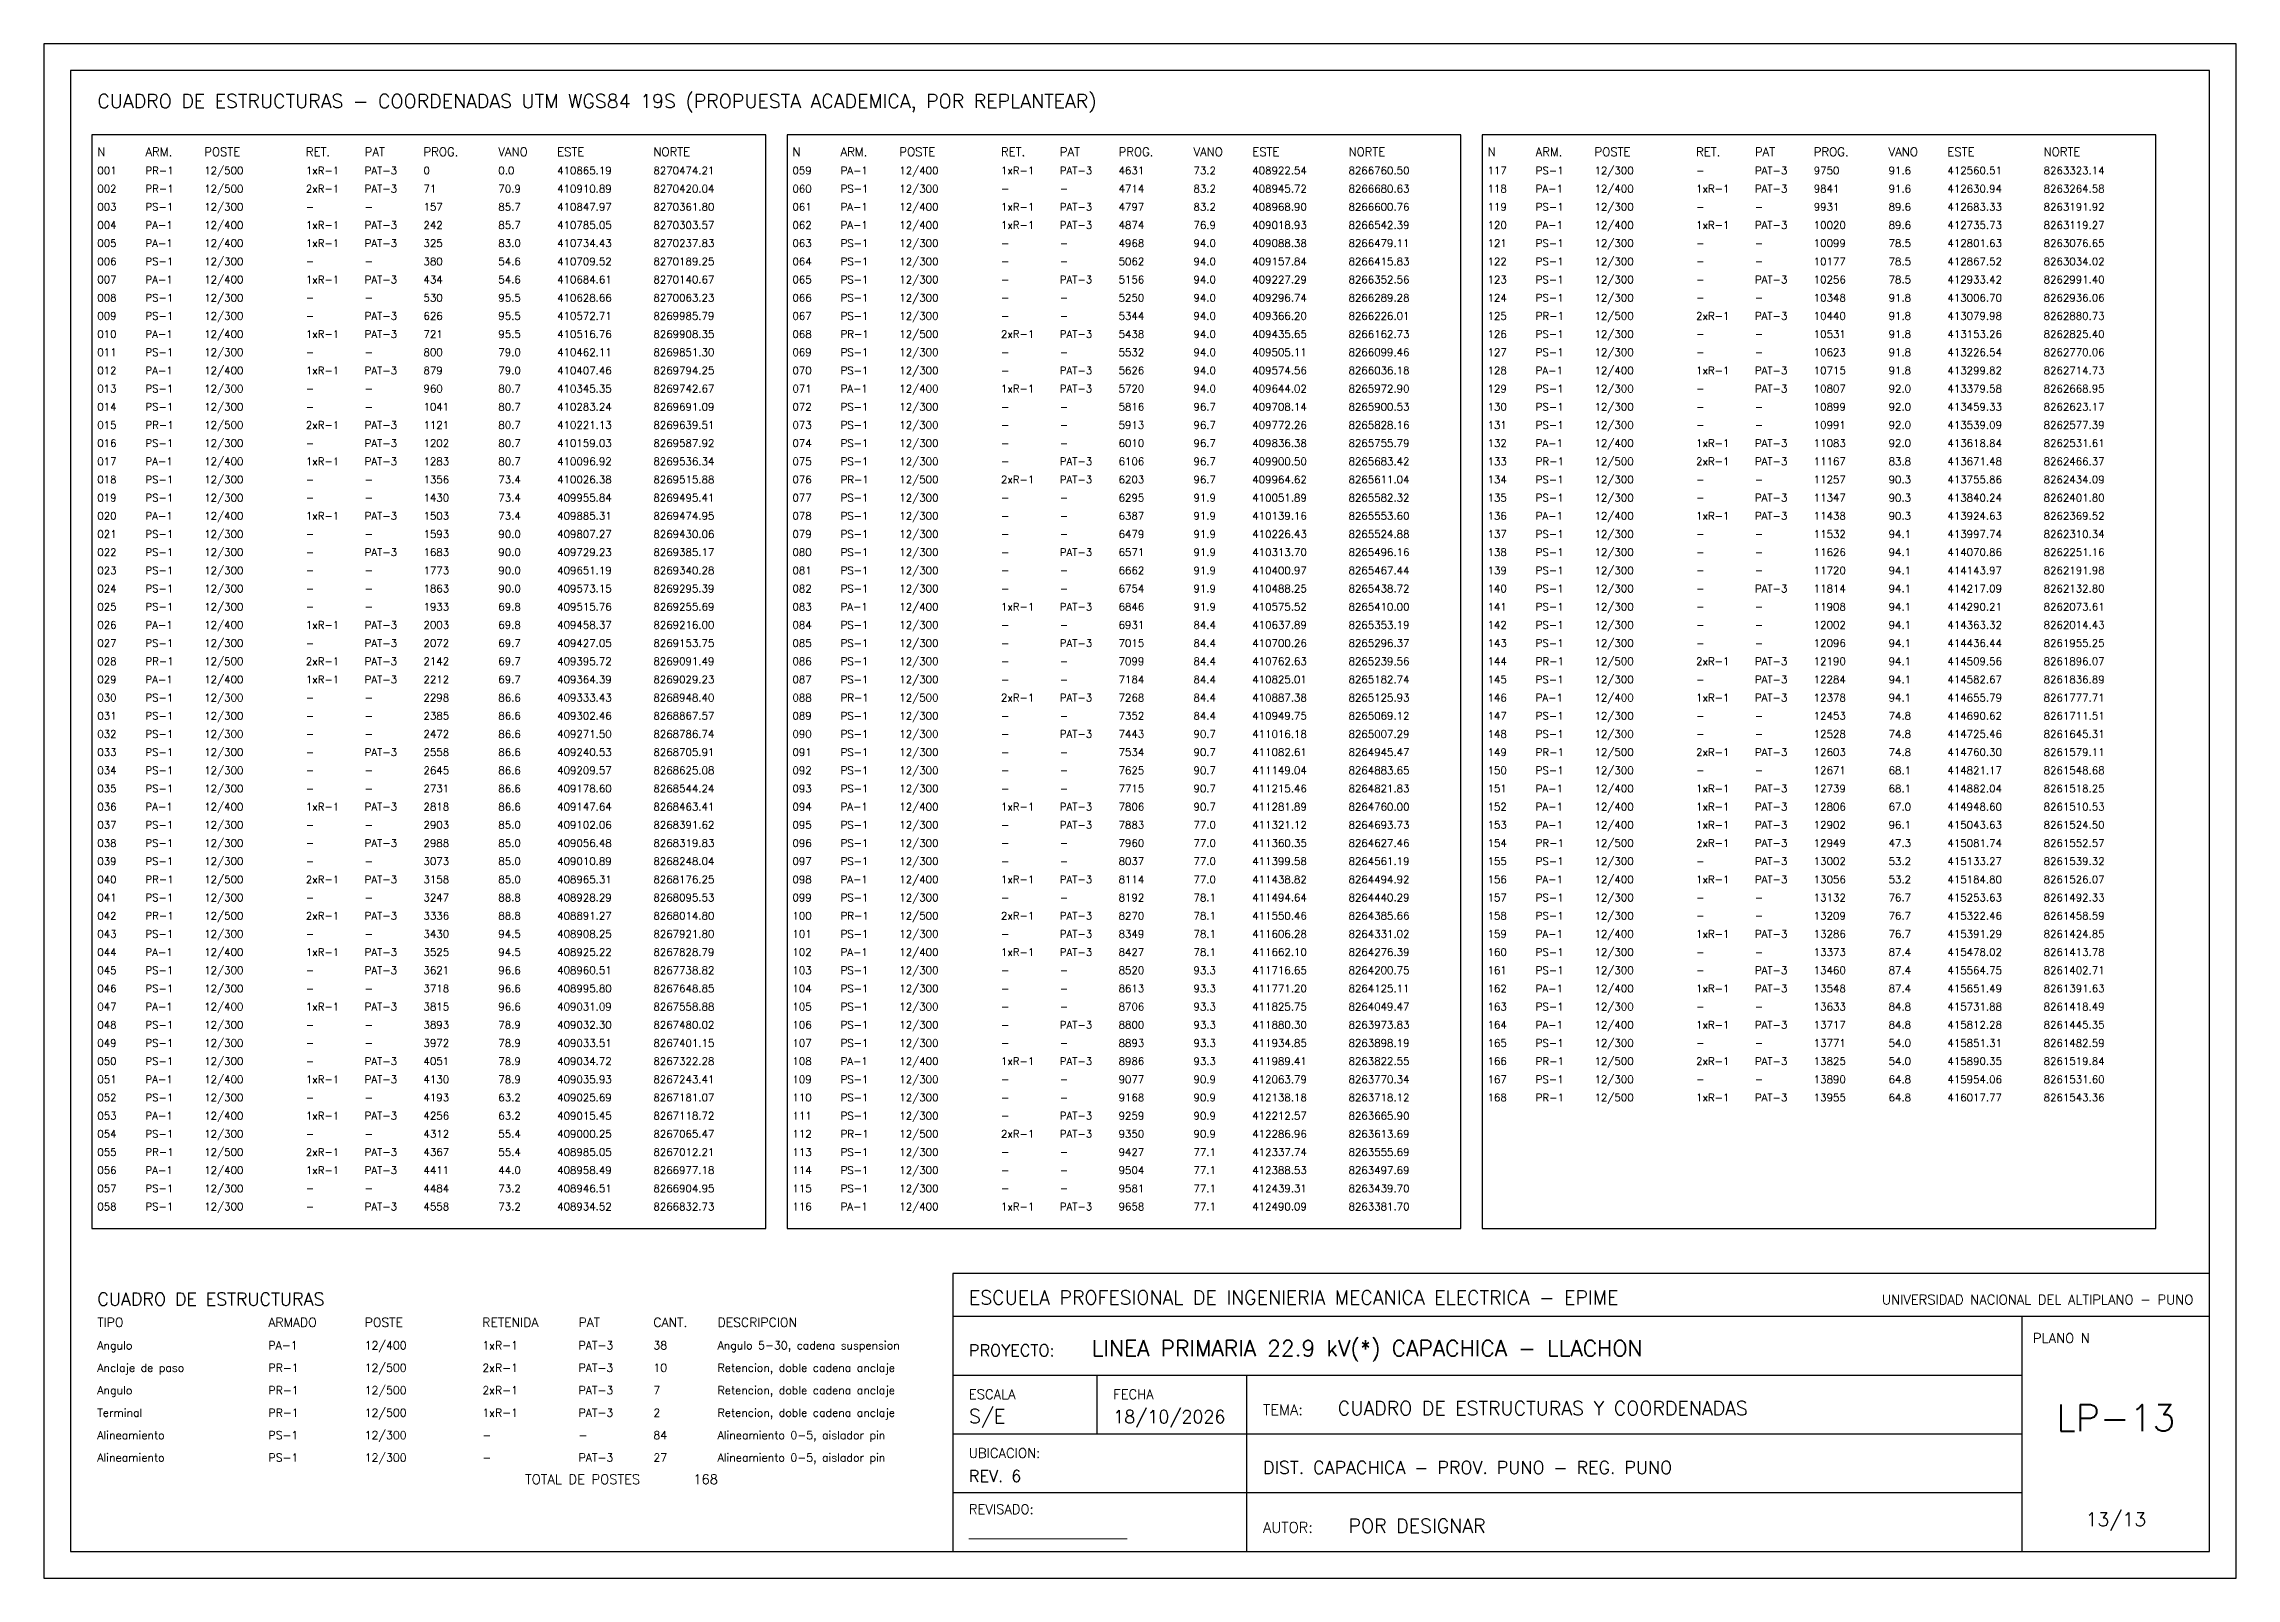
# Paper-space layout 'LP-13' of a CAD drawing. Header units: metres, sheet in millimetres. Extents: x 5 to 415, y 5 to 292.
import ezdxf
from ezdxf.enums import TextEntityAlignment as Align

# ---------------------------------------------------------------- set-up
doc = ezdxf.new("R2010")
doc.units = ezdxf.units.M
for name, color, linetype in [('MARCO', 7, 'CONTINUOUS'), ('ROTULO', 7, 'CONTINUOUS'), ('RP_LEYENDA', 7, 'CONTINUOUS')]:
    doc.layers.add(name, color=color, linetype=linetype)
doc.styles.add('ROMANS', font='romans.shx')

psp = doc.layouts.new('LP-13')

# ---------------------------------------------------------------- texts
at = {"layer": 'ROTULO', "style": 'ROMANS'}
for s, height, p in [('CUADRO DE ESTRUCTURAS - COORDENADAS UTM WGS84 19S (PROPUESTA ACADEMICA, POR REPLANTEAR)', 2.6, (15, 280)), ('ESCUELA PROFESIONAL DE INGENIERIA MECANICA ELECTRICA - EPIME', 2.6, (178, 56.2)), ('LINEA PRIMARIA 22.9 kV(*) CAPACHICA - LLACHON', 3, (201, 46.5)), ('PLANO N', 1.8, (377, 49)), ('PROYECTO:', 2.2, (178, 46.5)), ('ESCALA', 1.8, (178, 38.5)), ('S/E', 2.6, (178, 34)), ('FECHA', 1.8, (205, 38.5)), ('TEMA:', 2, (233, 35.5)), ('CUADRO DE ESTRUCTURAS Y COORDENADAS', 2.6, (247, 35.5)), ('18/10/2026', 2.4, (205, 34)), ('UBICACION:', 1.8, (178, 27.5)), ('REV. 6', 2.2, (178, 23)), ('DIST. CAPACHICA - PROV. PUNO - REG. PUNO', 2.4, (233, 24.5)), ('REVISADO:', 1.8, (178, 17)), ('________________________', 1.8, (178, 12.5)), ('AUTOR:', 2, (233, 13.5)), ('POR DESIGNAR', 2.6, (249, 13.5))]:
    psp.add_text(s, height=height, dxfattribs=at).set_placement(p)
psp.add_text('UNIVERSIDAD NACIONAL DEL ALTIPLANO - PUNO', height=1.8, dxfattribs=at).set_placement((407, 56.2), align=Align.RIGHT)
for s, height, p in [('LP-13', 5, (392.5, 35)), ('13/13', 2.6, (392.5, 16))]:
    psp.add_text(s, height=height, dxfattribs=at).set_placement(p, align=Align.MIDDLE_CENTER)
at = {"layer": 'RP_LEYENDA', "style": 'ROMANS'}
for s, height, p in [('N', 1.6, (15, 271)), ('ARM.', 1.6, (24, 271)), ('POSTE', 1.6, (35, 271)), ('RET.', 1.6, (54, 271)), ('PAT', 1.6, (65, 271)), ('PROG.', 1.6, (76, 271)), ('VANO', 1.6, (90, 271)), ('ESTE', 1.6, (101, 271)), ('NORTE', 1.6, (119, 271)), ('N', 1.6, (145, 271)), ('ARM.', 1.6, (154, 271)), ('POSTE', 1.6, (165, 271)), ('RET.', 1.6, (184, 271)), ('PAT', 1.6, (195, 271)), ('PROG.', 1.6, (206, 271)), ('VANO', 1.6, (220, 271)), ('ESTE', 1.6, (231, 271)), ('NORTE', 1.6, (249, 271)), ('N', 1.6, (275, 271)), ('ARM.', 1.6, (284, 271)), ('POSTE', 1.6, (295, 271)), ('RET.', 1.6, (314, 271)), ('PAT', 1.6, (325, 271)), ('PROG.', 1.6, (336, 271)), ('VANO', 1.6, (350, 271)), ('ESTE', 1.6, (361, 271)), ('NORTE', 1.6, (379, 271)), ('001', 1.4, (15, 267.6)), ('PR-1', 1.4, (24, 267.6)), ('12/500', 1.4, (35, 267.6)), ('1xR-1', 1.4, (54, 267.6)), ('PAT-3', 1.4, (65, 267.6)), ('0', 1.4, (76, 267.6)), ('0.0', 1.4, (90, 267.6)), ('410865.19', 1.4, (101, 267.6)), ('8270474.21', 1.4, (119, 267.6)), ('059', 1.4, (145, 267.6)), ('PA-1', 1.4, (154, 267.6)), ('12/400', 1.4, (165, 267.6)), ('1xR-1', 1.4, (184, 267.6)), ('PAT-3', 1.4, (195, 267.6)), ('4631', 1.4, (206, 267.6)), ('73.2', 1.4, (220, 267.6)), ('408922.54', 1.4, (231, 267.6)), ('8266760.50', 1.4, (249, 267.6)), ('117', 1.4, (275, 267.6)), ('PS-1', 1.4, (284, 267.6)), ('12/300', 1.4, (295, 267.6)), ('-', 1.4, (314, 267.6)), ('PAT-3', 1.4, (325, 267.6)), ('9750', 1.4, (336, 267.6)), ('91.6', 1.4, (350, 267.6)), ('412560.51', 1.4, (361, 267.6)), ('8263323.14', 1.4, (379, 267.6)), ('002', 1.4, (15, 264.2)), ('PR-1', 1.4, (24, 264.2)), ('12/500', 1.4, (35, 264.2)), ('12/300', 1.4, (35, 260.8)), ('2xR-1', 1.4, (54, 264.2)), ('PAT-3', 1.4, (65, 264.2)), ('71', 1.4, (76, 264.2)), ('70.9', 1.4, (90, 264.2)), ('410910.89', 1.4, (101, 264.2)), ('8270420.04', 1.4, (119, 264.2)), ('060', 1.4, (145, 264.2)), ('PS-1', 1.4, (154, 264.2)), ('12/300', 1.4, (165, 264.2)), ('12/400', 1.4, (165, 260.8)), ('-', 1.4, (184, 264.2)), ('-', 1.4, (195, 264.2)), ('4714', 1.4, (206, 264.2)), ('83.2', 1.4, (220, 264.2)), ('408945.72', 1.4, (231, 264.2)), ('8266680.63', 1.4, (249, 264.2)), ('118', 1.4, (275, 264.2)), ('PA-1', 1.4, (284, 264.2)), ('12/400', 1.4, (295, 264.2)), ('12/300', 1.4, (295, 260.8)), ('1xR-1', 1.4, (314, 264.2)), ('PAT-3', 1.4, (325, 264.2)), ('9841', 1.4, (336, 264.2)), ('91.6', 1.4, (350, 264.2)), ('412630.94', 1.4, (361, 264.2)), ('8263264.58', 1.4, (379, 264.2)), ('003', 1.4, (15, 260.8)), ('004', 1.4, (15, 257.4)), ('PS-1', 1.4, (24, 260.8)), ('PA-1', 1.4, (24, 257.4)), ('12/400', 1.4, (35, 257.4)), ('-', 1.4, (54, 260.8)), ('1xR-1', 1.4, (54, 257.4)), ('-', 1.4, (65, 260.8)), ('PAT-3', 1.4, (65, 257.4)), ('242', 1.4, (76, 257.4)), ('157', 1.4, (76, 260.8)), ('85.7', 1.4, (90, 260.8)), ('85.7', 1.4, (90, 257.4)), ('410847.97', 1.4, (101, 260.8)), ('410785.05', 1.4, (101, 257.4)), ('8270361.80', 1.4, (119, 260.8)), ('8270303.57', 1.4, (119, 257.4)), ('061', 1.4, (145, 260.8)), ('062', 1.4, (145, 257.4)), ('PA-1', 1.4, (154, 260.8)), ('PA-1', 1.4, (154, 257.4)), ('12/400', 1.4, (165, 257.4)), ('1xR-1', 1.4, (184, 260.8)), ('1xR-1', 1.4, (184, 257.4)), ('PAT-3', 1.4, (195, 260.8)), ('PAT-3', 1.4, (195, 257.4)), ('4797', 1.4, (206, 260.8)), ('4874', 1.4, (206, 257.4)), ('83.2', 1.4, (220, 260.8)), ('76.9', 1.4, (220, 257.4)), ('408968.90', 1.4, (231, 260.8)), ('409018.93', 1.4, (231, 257.4)), ('8266600.76', 1.4, (249, 260.8)), ('8266542.39', 1.4, (249, 257.4)), ('119', 1.4, (275, 260.8)), ('120', 1.4, (275, 257.4)), ('PS-1', 1.4, (284, 260.8)), ('PA-1', 1.4, (284, 257.4)), ('12/400', 1.4, (295, 257.4)), ('-', 1.4, (314, 260.8)), ('1xR-1', 1.4, (314, 257.4)), ('-', 1.4, (325, 260.8)), ('PAT-3', 1.4, (325, 257.4)), ('9931', 1.4, (336, 260.8)), ('10020', 1.4, (336, 257.4)), ('89.6', 1.4, (350, 260.8)), ('89.6', 1.4, (350, 257.4)), ('412683.33', 1.4, (361, 260.8)), ('412735.73', 1.4, (361, 257.4)), ('8263191.92', 1.4, (379, 260.8)), ('8263119.27', 1.4, (379, 257.4)), ('005', 1.4, (15, 254)), ('PA-1', 1.4, (24, 254)), ('12/400', 1.4, (35, 254)), ('1xR-1', 1.4, (54, 254)), ('PAT-3', 1.4, (65, 254)), ('325', 1.4, (76, 254)), ('83.0', 1.4, (90, 254)), ('410734.43', 1.4, (101, 254)), ('8270237.83', 1.4, (119, 254)), ('063', 1.4, (145, 254)), ('PS-1', 1.4, (154, 254)), ('12/300', 1.4, (165, 254)), ('-', 1.4, (184, 254)), ('-', 1.4, (195, 254)), ('4968', 1.4, (206, 254)), ('94.0', 1.4, (220, 254)), ('409088.38', 1.4, (231, 254)), ('8266479.11', 1.4, (249, 254)), ('121', 1.4, (275, 254)), ('PS-1', 1.4, (284, 254)), ('12/300', 1.4, (295, 254)), ('-', 1.4, (314, 254)), ('-', 1.4, (325, 254)), ('10099', 1.4, (336, 254)), ('78.5', 1.4, (350, 254)), ('412801.63', 1.4, (361, 254)), ('8263076.65', 1.4, (379, 254)), ('006', 1.4, (15, 250.6)), ('PS-1', 1.4, (24, 250.6)), ('12/300', 1.4, (35, 250.6)), ('-', 1.4, (54, 250.6)), ('-', 1.4, (65, 250.6)), ('380', 1.4, (76, 250.6)), ('54.6', 1.4, (90, 250.6)), ('410709.52', 1.4, (101, 250.6)), ('8270189.25', 1.4, (119, 250.6)), ('064', 1.4, (145, 250.6)), ('PS-1', 1.4, (154, 250.6)), ('12/300', 1.4, (165, 250.6)), ('-', 1.4, (184, 250.6)), ('-', 1.4, (195, 250.6)), ('5062', 1.4, (206, 250.6)), ('94.0', 1.4, (220, 250.6)), ('409157.84', 1.4, (231, 250.6)), ('8266415.83', 1.4, (249, 250.6)), ('122', 1.4, (275, 250.6)), ('PS-1', 1.4, (284, 250.6)), ('12/300', 1.4, (295, 250.6)), ('-', 1.4, (314, 250.6)), ('-', 1.4, (325, 250.6)), ('10177', 1.4, (336, 250.6)), ('78.5', 1.4, (350, 250.6)), ('412867.52', 1.4, (361, 250.6)), ('8263034.02', 1.4, (379, 250.6)), ('007', 1.4, (15, 247.2)), ('PA-1', 1.4, (24, 247.2)), ('12/400', 1.4, (35, 247.2)), ('1xR-1', 1.4, (54, 247.2)), ('PAT-3', 1.4, (65, 247.2)), ('434', 1.4, (76, 247.2)), ('54.6', 1.4, (90, 247.2)), ('410684.61', 1.4, (101, 247.2)), ('8270140.67', 1.4, (119, 247.2)), ('065', 1.4, (145, 247.2)), ('PS-1', 1.4, (154, 247.2)), ('12/300', 1.4, (165, 247.2)), ('-', 1.4, (184, 247.2)), ('PAT-3', 1.4, (195, 247.2)), ('5156', 1.4, (206, 247.2)), ('94.0', 1.4, (220, 247.2)), ('409227.29', 1.4, (231, 247.2)), ('8266352.56', 1.4, (249, 247.2)), ('123', 1.4, (275, 247.2)), ('PS-1', 1.4, (284, 247.2)), ('12/300', 1.4, (295, 247.2)), ('-', 1.4, (314, 247.2)), ('PAT-3', 1.4, (325, 247.2)), ('10256', 1.4, (336, 247.2)), ('78.5', 1.4, (350, 247.2)), ('412933.42', 1.4, (361, 247.2)), ('8262991.40', 1.4, (379, 247.2)), ('008', 1.4, (15, 243.8)), ('PS-1', 1.4, (24, 243.8)), ('12/300', 1.4, (35, 243.8)), ('12/300', 1.4, (35, 240.4)), ('-', 1.4, (54, 243.8)), ('-', 1.4, (65, 243.8)), ('530', 1.4, (76, 243.8)), ('95.5', 1.4, (90, 243.8)), ('410628.66', 1.4, (101, 243.8)), ('8270063.23', 1.4, (119, 243.8)), ('066', 1.4, (145, 243.8)), ('PS-1', 1.4, (154, 243.8)), ('12/300', 1.4, (165, 243.8)), ('12/300', 1.4, (165, 240.4)), ('-', 1.4, (184, 243.8)), ('-', 1.4, (195, 243.8)), ('5250', 1.4, (206, 243.8)), ('94.0', 1.4, (220, 243.8)), ('409296.74', 1.4, (231, 243.8)), ('8266289.28', 1.4, (249, 243.8)), ('124', 1.4, (275, 243.8)), ('PS-1', 1.4, (284, 243.8)), ('12/300', 1.4, (295, 243.8)), ('12/500', 1.4, (295, 240.4)), ('-', 1.4, (314, 243.8)), ('-', 1.4, (325, 243.8)), ('10348', 1.4, (336, 243.8)), ('91.8', 1.4, (350, 243.8)), ('413006.70', 1.4, (361, 243.8)), ('8262936.06', 1.4, (379, 243.8)), ('009', 1.4, (15, 240.4)), ('010', 1.4, (15, 237)), ('PS-1', 1.4, (24, 240.4)), ('PA-1', 1.4, (24, 237)), ('12/400', 1.4, (35, 237)), ('-', 1.4, (54, 240.4)), ('1xR-1', 1.4, (54, 237)), ('PAT-3', 1.4, (65, 240.4)), ('PAT-3', 1.4, (65, 237)), ('721', 1.4, (76, 237)), ('626', 1.4, (76, 240.4)), ('95.5', 1.4, (90, 240.4)), ('95.5', 1.4, (90, 237)), ('410572.71', 1.4, (101, 240.4)), ('410516.76', 1.4, (101, 237)), ('8269985.79', 1.4, (119, 240.4)), ('8269908.35', 1.4, (119, 237)), ('067', 1.4, (145, 240.4)), ('068', 1.4, (145, 237)), ('PS-1', 1.4, (154, 240.4)), ('PR-1', 1.4, (154, 237)), ('12/500', 1.4, (165, 237)), ('2xR-1', 1.4, (184, 237)), ('-', 1.4, (184, 240.4)), ('-', 1.4, (195, 240.4)), ('PAT-3', 1.4, (195, 237)), ('5344', 1.4, (206, 240.4)), ('5438', 1.4, (206, 237)), ('94.0', 1.4, (220, 240.4)), ('94.0', 1.4, (220, 237)), ('409366.20', 1.4, (231, 240.4)), ('409435.65', 1.4, (231, 237)), ('8266226.01', 1.4, (249, 240.4)), ('8266162.73', 1.4, (249, 237)), ('125', 1.4, (275, 240.4)), ('126', 1.4, (275, 237)), ('PR-1', 1.4, (284, 240.4)), ('PS-1', 1.4, (284, 237)), ('12/300', 1.4, (295, 237)), ('2xR-1', 1.4, (314, 240.4)), ('PAT-3', 1.4, (325, 240.4)), ('10440', 1.4, (336, 240.4)), ('10531', 1.4, (336, 237)), ('91.8', 1.4, (350, 240.4)), ('91.8', 1.4, (350, 237)), ('413079.98', 1.4, (361, 240.4)), ('413153.26', 1.4, (361, 237)), ('8262880.73', 1.4, (379, 240.4)), ('8262825.40', 1.4, (379, 237)), ('011', 1.4, (15, 233.6)), ('PS-1', 1.4, (24, 233.6)), ('12/300', 1.4, (35, 233.6)), ('-', 1.4, (54, 233.6)), ('-', 1.4, (65, 233.6)), ('800', 1.4, (76, 233.6)), ('79.0', 1.4, (90, 233.6)), ('410462.11', 1.4, (101, 233.6)), ('8269851.30', 1.4, (119, 233.6)), ('069', 1.4, (145, 233.6)), ('PS-1', 1.4, (154, 233.6)), ('12/300', 1.4, (165, 233.6)), ('-', 1.4, (184, 233.6)), ('-', 1.4, (195, 233.6)), ('5532', 1.4, (206, 233.6)), ('94.0', 1.4, (220, 233.6)), ('409505.11', 1.4, (231, 233.6)), ('8266099.46', 1.4, (249, 233.6)), ('127', 1.4, (275, 233.6)), ('PS-1', 1.4, (284, 233.6)), ('12/300', 1.4, (295, 233.6)), ('-', 1.4, (314, 237)), ('-', 1.4, (314, 233.6)), ('-', 1.4, (325, 237)), ('-', 1.4, (325, 233.6)), ('10623', 1.4, (336, 233.6)), ('91.8', 1.4, (350, 233.6)), ('413226.54', 1.4, (361, 233.6)), ('8262770.06', 1.4, (379, 233.6)), ('012', 1.4, (15, 230.2)), ('PA-1', 1.4, (24, 230.2)), ('12/400', 1.4, (35, 230.2)), ('1xR-1', 1.4, (54, 230.2)), ('PAT-3', 1.4, (65, 230.2)), ('879', 1.4, (76, 230.2)), ('79.0', 1.4, (90, 230.2)), ('410407.46', 1.4, (101, 230.2)), ('8269794.25', 1.4, (119, 230.2)), ('070', 1.4, (145, 230.2)), ('PS-1', 1.4, (154, 230.2)), ('12/300', 1.4, (165, 230.2)), ('-', 1.4, (184, 230.2)), ('PAT-3', 1.4, (195, 230.2)), ('5626', 1.4, (206, 230.2)), ('94.0', 1.4, (220, 230.2)), ('409574.56', 1.4, (231, 230.2)), ('8266036.18', 1.4, (249, 230.2)), ('128', 1.4, (275, 230.2)), ('PA-1', 1.4, (284, 230.2)), ('12/400', 1.4, (295, 230.2)), ('1xR-1', 1.4, (314, 230.2)), ('PAT-3', 1.4, (325, 230.2)), ('10715', 1.4, (336, 230.2)), ('91.8', 1.4, (350, 230.2)), ('413299.82', 1.4, (361, 230.2)), ('8262714.73', 1.4, (379, 230.2)), ('013', 1.4, (15, 226.8)), ('PS-1', 1.4, (24, 226.8)), ('12/300', 1.4, (35, 226.8)), ('-', 1.4, (54, 226.8)), ('-', 1.4, (65, 226.8)), ('960', 1.4, (76, 226.8)), ('80.7', 1.4, (90, 226.8)), ('410345.35', 1.4, (101, 226.8)), ('8269742.67', 1.4, (119, 226.8)), ('071', 1.4, (145, 226.8)), ('PA-1', 1.4, (154, 226.8)), ('12/400', 1.4, (165, 226.8)), ('1xR-1', 1.4, (184, 226.8)), ('PAT-3', 1.4, (195, 226.8)), ('5720', 1.4, (206, 226.8)), ('94.0', 1.4, (220, 226.8)), ('409644.02', 1.4, (231, 226.8)), ('8265972.90', 1.4, (249, 226.8)), ('129', 1.4, (275, 226.8)), ('PS-1', 1.4, (284, 226.8)), ('12/300', 1.4, (295, 226.8)), ('-', 1.4, (314, 226.8)), ('PAT-3', 1.4, (325, 226.8)), ('10807', 1.4, (336, 226.8)), ('92.0', 1.4, (350, 226.8)), ('413379.58', 1.4, (361, 226.8)), ('8262668.95', 1.4, (379, 226.8)), ('014', 1.4, (15, 223.4)), ('015', 1.4, (15, 220)), ('PS-1', 1.4, (24, 223.4)), ('PR-1', 1.4, (24, 220)), ('12/300', 1.4, (35, 223.4)), ('12/500', 1.4, (35, 220)), ('2xR-1', 1.4, (54, 220)), ('-', 1.4, (54, 223.4)), ('-', 1.4, (65, 223.4)), ('PAT-3', 1.4, (65, 220)), ('1041', 1.4, (76, 223.4)), ('1121', 1.4, (76, 220)), ('80.7', 1.4, (90, 223.4)), ('80.7', 1.4, (90, 220)), ('410283.24', 1.4, (101, 223.4)), ('410221.13', 1.4, (101, 220)), ('8269691.09', 1.4, (119, 223.4)), ('8269639.51', 1.4, (119, 220)), ('072', 1.4, (145, 223.4)), ('073', 1.4, (145, 220)), ('PS-1', 1.4, (154, 223.4)), ('PS-1', 1.4, (154, 220)), ('12/300', 1.4, (165, 223.4)), ('12/300', 1.4, (165, 220)), ('-', 1.4, (184, 223.4)), ('-', 1.4, (195, 223.4)), ('5816', 1.4, (206, 223.4)), ('5913', 1.4, (206, 220)), ('96.7', 1.4, (220, 223.4)), ('96.7', 1.4, (220, 220)), ('409708.14', 1.4, (231, 223.4)), ('409772.26', 1.4, (231, 220)), ('8265900.53', 1.4, (249, 223.4)), ('8265828.16', 1.4, (249, 220)), ('130', 1.4, (275, 223.4)), ('131', 1.4, (275, 220)), ('PS-1', 1.4, (284, 223.4)), ('PS-1', 1.4, (284, 220)), ('12/300', 1.4, (295, 223.4)), ('12/300', 1.4, (295, 220)), ('-', 1.4, (314, 223.4)), ('-', 1.4, (325, 223.4)), ('10899', 1.4, (336, 223.4)), ('10991', 1.4, (336, 220)), ('92.0', 1.4, (350, 223.4)), ('92.0', 1.4, (350, 220)), ('413459.33', 1.4, (361, 223.4)), ('413539.09', 1.4, (361, 220)), ('8262623.17', 1.4, (379, 223.4)), ('8262577.39', 1.4, (379, 220)), ('016', 1.4, (15, 216.6)), ('PS-1', 1.4, (24, 216.6)), ('12/300', 1.4, (35, 216.6)), ('PAT-3', 1.4, (65, 216.6)), ('1202', 1.4, (76, 216.6)), ('80.7', 1.4, (90, 216.6)), ('410159.03', 1.4, (101, 216.6)), ('8269587.92', 1.4, (119, 216.6)), ('074', 1.4, (145, 216.6)), ('PS-1', 1.4, (154, 216.6)), ('12/300', 1.4, (165, 216.6)), ('-', 1.4, (184, 220)), ('-', 1.4, (195, 220)), ('6010', 1.4, (206, 216.6)), ('96.7', 1.4, (220, 216.6)), ('409836.38', 1.4, (231, 216.6)), ('8265755.79', 1.4, (249, 216.6)), ('132', 1.4, (275, 216.6)), ('PA-1', 1.4, (284, 216.6)), ('12/400', 1.4, (295, 216.6)), ('-', 1.4, (314, 220)), ('1xR-1', 1.4, (314, 216.6)), ('-', 1.4, (325, 220)), ('PAT-3', 1.4, (325, 216.6)), ('11083', 1.4, (336, 216.6)), ('92.0', 1.4, (350, 216.6)), ('413618.84', 1.4, (361, 216.6)), ('8262531.61', 1.4, (379, 216.6)), ('017', 1.4, (15, 213.2)), ('PA-1', 1.4, (24, 213.2)), ('12/400', 1.4, (35, 213.2)), ('-', 1.4, (54, 216.6)), ('1xR-1', 1.4, (54, 213.2)), ('PAT-3', 1.4, (65, 213.2)), ('1283', 1.4, (76, 213.2)), ('80.7', 1.4, (90, 213.2)), ('410096.92', 1.4, (101, 213.2)), ('8269536.34', 1.4, (119, 213.2)), ('075', 1.4, (145, 213.2)), ('PS-1', 1.4, (154, 213.2)), ('12/300', 1.4, (165, 213.2)), ('-', 1.4, (184, 216.6)), ('-', 1.4, (184, 213.2)), ('-', 1.4, (195, 216.6)), ('PAT-3', 1.4, (195, 213.2)), ('6106', 1.4, (206, 213.2)), ('96.7', 1.4, (220, 213.2)), ('409900.50', 1.4, (231, 213.2)), ('8265683.42', 1.4, (249, 213.2)), ('133', 1.4, (275, 213.2)), ('PR-1', 1.4, (284, 213.2)), ('12/500', 1.4, (295, 213.2)), ('2xR-1', 1.4, (314, 213.2)), ('PAT-3', 1.4, (325, 213.2)), ('11167', 1.4, (336, 213.2)), ('83.8', 1.4, (350, 213.2)), ('413671.48', 1.4, (361, 213.2)), ('8262466.37', 1.4, (379, 213.2)), ('018', 1.4, (15, 209.8)), ('PS-1', 1.4, (24, 209.8)), ('12/300', 1.4, (35, 209.8)), ('-', 1.4, (54, 209.8)), ('-', 1.4, (65, 209.8)), ('1356', 1.4, (76, 209.8)), ('73.4', 1.4, (90, 209.8)), ('410026.38', 1.4, (101, 209.8)), ('8269515.88', 1.4, (119, 209.8)), ('076', 1.4, (145, 209.8)), ('PR-1', 1.4, (154, 209.8)), ('12/500', 1.4, (165, 209.8)), ('2xR-1', 1.4, (184, 209.8)), ('PAT-3', 1.4, (195, 209.8)), ('6203', 1.4, (206, 209.8)), ('96.7', 1.4, (220, 209.8)), ('409964.62', 1.4, (231, 209.8)), ('8265611.04', 1.4, (249, 209.8)), ('134', 1.4, (275, 209.8)), ('PS-1', 1.4, (284, 209.8)), ('12/300', 1.4, (295, 209.8)), ('-', 1.4, (314, 209.8)), ('-', 1.4, (325, 209.8)), ('11257', 1.4, (336, 209.8)), ('90.3', 1.4, (350, 209.8)), ('413755.86', 1.4, (361, 209.8)), ('8262434.09', 1.4, (379, 209.8)), ('019', 1.4, (15, 206.4)), ('PS-1', 1.4, (24, 206.4)), ('12/300', 1.4, (35, 206.4)), ('-', 1.4, (54, 206.4)), ('-', 1.4, (65, 206.4)), ('1430', 1.4, (76, 206.4)), ('73.4', 1.4, (90, 206.4)), ('409955.84', 1.4, (101, 206.4)), ('8269495.41', 1.4, (119, 206.4)), ('077', 1.4, (145, 206.4)), ('PS-1', 1.4, (154, 206.4)), ('12/300', 1.4, (165, 206.4)), ('-', 1.4, (184, 206.4)), ('-', 1.4, (195, 206.4)), ('6295', 1.4, (206, 206.4)), ('91.9', 1.4, (220, 206.4)), ('410051.89', 1.4, (231, 206.4)), ('8265582.32', 1.4, (249, 206.4)), ('135', 1.4, (275, 206.4)), ('PS-1', 1.4, (284, 206.4)), ('12/300', 1.4, (295, 206.4)), ('-', 1.4, (314, 206.4)), ('PAT-3', 1.4, (325, 206.4)), ('11347', 1.4, (336, 206.4)), ('90.3', 1.4, (350, 206.4)), ('413840.24', 1.4, (361, 206.4)), ('8262401.80', 1.4, (379, 206.4)), ('020', 1.4, (15, 203)), ('021', 1.4, (15, 199.6)), ('PA-1', 1.4, (24, 203)), ('PS-1', 1.4, (24, 199.6)), ('12/400', 1.4, (35, 203)), ('12/300', 1.4, (35, 199.6)), ('1xR-1', 1.4, (54, 203)), ('PAT-3', 1.4, (65, 203)), ('1503', 1.4, (76, 203)), ('1593', 1.4, (76, 199.6)), ('73.4', 1.4, (90, 203)), ('90.0', 1.4, (90, 199.6)), ('409885.31', 1.4, (101, 203)), ('409807.27', 1.4, (101, 199.6)), ('8269474.95', 1.4, (119, 203)), ('8269430.06', 1.4, (119, 199.6)), ('078', 1.4, (145, 203)), ('079', 1.4, (145, 199.6)), ('PS-1', 1.4, (154, 203)), ('PS-1', 1.4, (154, 199.6)), ('12/300', 1.4, (165, 203)), ('12/300', 1.4, (165, 199.6)), ('-', 1.4, (184, 203)), ('-', 1.4, (195, 203)), ('6387', 1.4, (206, 203)), ('6479', 1.4, (206, 199.6)), ('91.9', 1.4, (220, 203)), ('91.9', 1.4, (220, 199.6)), ('410139.16', 1.4, (231, 203)), ('410226.43', 1.4, (231, 199.6)), ('8265553.60', 1.4, (249, 203)), ('8265524.88', 1.4, (249, 199.6)), ('136', 1.4, (275, 203)), ('137', 1.4, (275, 199.6)), ('PA-1', 1.4, (284, 203)), ('PS-1', 1.4, (284, 199.6)), ('12/400', 1.4, (295, 203)), ('12/300', 1.4, (295, 199.6)), ('1xR-1', 1.4, (314, 203)), ('PAT-3', 1.4, (325, 203)), ('11438', 1.4, (336, 203)), ('11532', 1.4, (336, 199.6)), ('90.3', 1.4, (350, 203)), ('94.1', 1.4, (350, 199.6)), ('413924.63', 1.4, (361, 203)), ('413997.74', 1.4, (361, 199.6)), ('8262369.52', 1.4, (379, 203)), ('8262310.34', 1.4, (379, 199.6)), ('022', 1.4, (15, 196.2)), ('PS-1', 1.4, (24, 196.2)), ('12/300', 1.4, (35, 196.2)), ('-', 1.4, (54, 199.6)), ('-', 1.4, (54, 196.2)), ('-', 1.4, (65, 199.6)), ('PAT-3', 1.4, (65, 196.2)), ('1683', 1.4, (76, 196.2)), ('90.0', 1.4, (90, 196.2)), ('409729.23', 1.4, (101, 196.2)), ('8269385.17', 1.4, (119, 196.2)), ('080', 1.4, (145, 196.2)), ('PS-1', 1.4, (154, 196.2)), ('12/300', 1.4, (165, 196.2)), ('-', 1.4, (184, 199.6)), ('-', 1.4, (184, 196.2)), ('-', 1.4, (195, 199.6)), ('PAT-3', 1.4, (195, 196.2)), ('6571', 1.4, (206, 196.2)), ('91.9', 1.4, (220, 196.2)), ('410313.70', 1.4, (231, 196.2)), ('8265496.16', 1.4, (249, 196.2)), ('138', 1.4, (275, 196.2)), ('PS-1', 1.4, (284, 196.2)), ('12/300', 1.4, (295, 196.2)), ('-', 1.4, (314, 199.6)), ('-', 1.4, (314, 196.2)), ('-', 1.4, (325, 199.6)), ('-', 1.4, (325, 196.2)), ('11626', 1.4, (336, 196.2)), ('94.1', 1.4, (350, 196.2)), ('414070.86', 1.4, (361, 196.2)), ('8262251.16', 1.4, (379, 196.2)), ('023', 1.4, (15, 192.8)), ('PS-1', 1.4, (24, 192.8)), ('12/300', 1.4, (35, 192.8)), ('-', 1.4, (54, 192.8)), ('-', 1.4, (65, 192.8)), ('1773', 1.4, (76, 192.8)), ('90.0', 1.4, (90, 192.8)), ('409651.19', 1.4, (101, 192.8)), ('8269340.28', 1.4, (119, 192.8)), ('081', 1.4, (145, 192.8)), ('PS-1', 1.4, (154, 192.8)), ('12/300', 1.4, (165, 192.8)), ('-', 1.4, (184, 192.8)), ('-', 1.4, (195, 192.8)), ('6662', 1.4, (206, 192.8)), ('91.9', 1.4, (220, 192.8)), ('410400.97', 1.4, (231, 192.8)), ('8265467.44', 1.4, (249, 192.8)), ('139', 1.4, (275, 192.8)), ('PS-1', 1.4, (284, 192.8)), ('12/300', 1.4, (295, 192.8)), ('-', 1.4, (314, 192.8)), ('-', 1.4, (325, 192.8)), ('11720', 1.4, (336, 192.8)), ('94.1', 1.4, (350, 192.8)), ('414143.97', 1.4, (361, 192.8)), ('8262191.98', 1.4, (379, 192.8)), ('024', 1.4, (15, 189.4)), ('PS-1', 1.4, (24, 189.4)), ('12/300', 1.4, (35, 189.4)), ('-', 1.4, (54, 189.4)), ('-', 1.4, (65, 189.4)), ('1863', 1.4, (76, 189.4)), ('90.0', 1.4, (90, 189.4)), ('409573.15', 1.4, (101, 189.4)), ('8269295.39', 1.4, (119, 189.4)), ('082', 1.4, (145, 189.4)), ('PS-1', 1.4, (154, 189.4)), ('12/300', 1.4, (165, 189.4)), ('-', 1.4, (184, 189.4)), ('-', 1.4, (195, 189.4)), ('6754', 1.4, (206, 189.4)), ('91.9', 1.4, (220, 189.4)), ('410488.25', 1.4, (231, 189.4)), ('8265438.72', 1.4, (249, 189.4)), ('140', 1.4, (275, 189.4)), ('PS-1', 1.4, (284, 189.4)), ('12/300', 1.4, (295, 189.4)), ('-', 1.4, (314, 189.4)), ('PAT-3', 1.4, (325, 189.4)), ('11814', 1.4, (336, 189.4)), ('94.1', 1.4, (350, 189.4)), ('414217.09', 1.4, (361, 189.4)), ('8262132.80', 1.4, (379, 189.4)), ('025', 1.4, (15, 186)), ('PS-1', 1.4, (24, 186)), ('12/300', 1.4, (35, 186)), ('-', 1.4, (54, 186)), ('-', 1.4, (65, 186)), ('1933', 1.4, (76, 186)), ('69.8', 1.4, (90, 186)), ('409515.76', 1.4, (101, 186)), ('8269255.69', 1.4, (119, 186)), ('083', 1.4, (145, 186)), ('PA-1', 1.4, (154, 186)), ('12/400', 1.4, (165, 186)), ('1xR-1', 1.4, (184, 186)), ('PAT-3', 1.4, (195, 186)), ('6846', 1.4, (206, 186)), ('91.9', 1.4, (220, 186)), ('410575.52', 1.4, (231, 186)), ('8265410.00', 1.4, (249, 186)), ('141', 1.4, (275, 186)), ('PS-1', 1.4, (284, 186)), ('12/300', 1.4, (295, 186)), ('-', 1.4, (314, 186)), ('-', 1.4, (325, 186)), ('11908', 1.4, (336, 186)), ('94.1', 1.4, (350, 186)), ('414290.21', 1.4, (361, 186)), ('8262073.61', 1.4, (379, 186)), ('026', 1.4, (15, 182.6)), ('027', 1.4, (15, 179.2)), ('PA-1', 1.4, (24, 182.6)), ('PS-1', 1.4, (24, 179.2)), ('12/400', 1.4, (35, 182.6)), ('12/300', 1.4, (35, 179.2)), ('1xR-1', 1.4, (54, 182.6)), ('PAT-3', 1.4, (65, 182.6)), ('PAT-3', 1.4, (65, 179.2)), ('2003', 1.4, (76, 182.6)), ('2072', 1.4, (76, 179.2)), ('69.8', 1.4, (90, 182.6)), ('69.7', 1.4, (90, 179.2)), ('409458.37', 1.4, (101, 182.6)), ('409427.05', 1.4, (101, 179.2)), ('8269216.00', 1.4, (119, 182.6)), ('8269153.75', 1.4, (119, 179.2)), ('084', 1.4, (145, 182.6)), ('085', 1.4, (145, 179.2)), ('PS-1', 1.4, (154, 182.6)), ('PS-1', 1.4, (154, 179.2)), ('12/300', 1.4, (165, 182.6)), ('12/300', 1.4, (165, 179.2)), ('-', 1.4, (184, 182.6)), ('-', 1.4, (195, 182.6)), ('PAT-3', 1.4, (195, 179.2)), ('7015', 1.4, (206, 179.2)), ('6931', 1.4, (206, 182.6)), ('84.4', 1.4, (220, 182.6)), ('84.4', 1.4, (220, 179.2)), ('410637.89', 1.4, (231, 182.6)), ('410700.26', 1.4, (231, 179.2)), ('8265353.19', 1.4, (249, 182.6)), ('8265296.37', 1.4, (249, 179.2)), ('142', 1.4, (275, 182.6)), ('143', 1.4, (275, 179.2)), ('PS-1', 1.4, (284, 182.6)), ('PS-1', 1.4, (284, 179.2)), ('12/300', 1.4, (295, 182.6)), ('12/300', 1.4, (295, 179.2)), ('-', 1.4, (314, 182.6)), ('-', 1.4, (325, 182.6)), ('12002', 1.4, (336, 182.6)), ('12096', 1.4, (336, 179.2)), ('94.1', 1.4, (350, 182.6)), ('94.1', 1.4, (350, 179.2)), ('414363.32', 1.4, (361, 182.6)), ('414436.44', 1.4, (361, 179.2)), ('8262014.43', 1.4, (379, 182.6)), ('8261955.25', 1.4, (379, 179.2)), ('028', 1.4, (15, 175.8)), ('PR-1', 1.4, (24, 175.8)), ('12/500', 1.4, (35, 175.8)), ('2xR-1', 1.4, (54, 175.8)), ('-', 1.4, (54, 179.2)), ('PAT-3', 1.4, (65, 175.8)), ('2142', 1.4, (76, 175.8)), ('69.7', 1.4, (90, 175.8)), ('409395.72', 1.4, (101, 175.8)), ('8269091.49', 1.4, (119, 175.8)), ('086', 1.4, (145, 175.8)), ('PS-1', 1.4, (154, 175.8)), ('12/300', 1.4, (165, 175.8)), ('-', 1.4, (184, 179.2)), ('-', 1.4, (184, 175.8)), ('-', 1.4, (195, 175.8)), ('7099', 1.4, (206, 175.8)), ('84.4', 1.4, (220, 175.8)), ('410762.63', 1.4, (231, 175.8)), ('8265239.56', 1.4, (249, 175.8)), ('144', 1.4, (275, 175.8)), ('PR-1', 1.4, (284, 175.8)), ('12/500', 1.4, (295, 175.8)), ('2xR-1', 1.4, (314, 175.8)), ('-', 1.4, (314, 179.2)), ('-', 1.4, (325, 179.2)), ('PAT-3', 1.4, (325, 175.8)), ('12190', 1.4, (336, 175.8)), ('94.1', 1.4, (350, 175.8)), ('414509.56', 1.4, (361, 175.8)), ('8261896.07', 1.4, (379, 175.8)), ('029', 1.4, (15, 172.4)), ('PA-1', 1.4, (24, 172.4)), ('12/400', 1.4, (35, 172.4)), ('1xR-1', 1.4, (54, 172.4)), ('PAT-3', 1.4, (65, 172.4)), ('2212', 1.4, (76, 172.4)), ('69.7', 1.4, (90, 172.4)), ('409364.39', 1.4, (101, 172.4)), ('8269029.23', 1.4, (119, 172.4)), ('087', 1.4, (145, 172.4)), ('PS-1', 1.4, (154, 172.4)), ('12/300', 1.4, (165, 172.4)), ('-', 1.4, (184, 172.4)), ('-', 1.4, (195, 172.4)), ('7184', 1.4, (206, 172.4)), ('84.4', 1.4, (220, 172.4)), ('410825.01', 1.4, (231, 172.4)), ('8265182.74', 1.4, (249, 172.4)), ('145', 1.4, (275, 172.4)), ('PS-1', 1.4, (284, 172.4)), ('12/300', 1.4, (295, 172.4)), ('-', 1.4, (314, 172.4)), ('PAT-3', 1.4, (325, 172.4)), ('12284', 1.4, (336, 172.4)), ('94.1', 1.4, (350, 172.4)), ('414582.67', 1.4, (361, 172.4)), ('8261836.89', 1.4, (379, 172.4)), ('030', 1.4, (15, 169)), ('PS-1', 1.4, (24, 169)), ('12/300', 1.4, (35, 169)), ('-', 1.4, (54, 169)), ('-', 1.4, (65, 169)), ('2298', 1.4, (76, 169)), ('86.6', 1.4, (90, 169)), ('409333.43', 1.4, (101, 169)), ('8268948.40', 1.4, (119, 169)), ('088', 1.4, (145, 169)), ('PR-1', 1.4, (154, 169)), ('12/500', 1.4, (165, 169)), ('2xR-1', 1.4, (184, 169)), ('PAT-3', 1.4, (195, 169)), ('7268', 1.4, (206, 169)), ('84.4', 1.4, (220, 169)), ('410887.38', 1.4, (231, 169)), ('8265125.93', 1.4, (249, 169)), ('146', 1.4, (275, 169)), ('PA-1', 1.4, (284, 169)), ('12/400', 1.4, (295, 169)), ('1xR-1', 1.4, (314, 169)), ('PAT-3', 1.4, (325, 169)), ('12378', 1.4, (336, 169)), ('94.1', 1.4, (350, 169)), ('414655.79', 1.4, (361, 169)), ('8261777.71', 1.4, (379, 169)), ('031', 1.4, (15, 165.6)), ('PS-1', 1.4, (24, 165.6)), ('12/300', 1.4, (35, 165.6)), ('-', 1.4, (54, 165.6)), ('-', 1.4, (65, 165.6)), ('2385', 1.4, (76, 165.6)), ('86.6', 1.4, (90, 165.6)), ('409302.46', 1.4, (101, 165.6)), ('8268867.57', 1.4, (119, 165.6)), ('089', 1.4, (145, 165.6)), ('PS-1', 1.4, (154, 165.6)), ('12/300', 1.4, (165, 165.6)), ('-', 1.4, (184, 165.6)), ('-', 1.4, (195, 165.6)), ('7352', 1.4, (206, 165.6)), ('84.4', 1.4, (220, 165.6)), ('410949.75', 1.4, (231, 165.6)), ('8265069.12', 1.4, (249, 165.6)), ('147', 1.4, (275, 165.6)), ('PS-1', 1.4, (284, 165.6)), ('12/300', 1.4, (295, 165.6)), ('-', 1.4, (314, 165.6)), ('-', 1.4, (325, 165.6)), ('12453', 1.4, (336, 165.6)), ('74.8', 1.4, (350, 165.6)), ('414690.62', 1.4, (361, 165.6)), ('8261711.51', 1.4, (379, 165.6)), ('032', 1.4, (15, 162.2)), ('033', 1.4, (15, 158.8)), ('PS-1', 1.4, (24, 162.2)), ('PS-1', 1.4, (24, 158.8)), ('12/300', 1.4, (35, 162.2)), ('12/300', 1.4, (35, 158.8)), ('-', 1.4, (54, 162.2)), ('-', 1.4, (65, 162.2)), ('PAT-3', 1.4, (65, 158.8)), ('2472', 1.4, (76, 162.2)), ('2558', 1.4, (76, 158.8)), ('86.6', 1.4, (90, 162.2)), ('86.6', 1.4, (90, 158.8)), ('409271.50', 1.4, (101, 162.2)), ('409240.53', 1.4, (101, 158.8)), ('8268786.74', 1.4, (119, 162.2)), ('8268705.91', 1.4, (119, 158.8)), ('090', 1.4, (145, 162.2)), ('091', 1.4, (145, 158.8)), ('PS-1', 1.4, (154, 162.2)), ('PS-1', 1.4, (154, 158.8)), ('12/300', 1.4, (165, 162.2)), ('12/300', 1.4, (165, 158.8)), ('-', 1.4, (184, 162.2)), ('PAT-3', 1.4, (195, 162.2)), ('7443', 1.4, (206, 162.2)), ('7534', 1.4, (206, 158.8)), ('90.7', 1.4, (220, 162.2)), ('90.7', 1.4, (220, 158.8)), ('411016.18', 1.4, (231, 162.2)), ('411082.61', 1.4, (231, 158.8)), ('8265007.29', 1.4, (249, 162.2)), ('8264945.47', 1.4, (249, 158.8)), ('148', 1.4, (275, 162.2)), ('149', 1.4, (275, 158.8)), ('PS-1', 1.4, (284, 162.2)), ('PR-1', 1.4, (284, 158.8)), ('12/300', 1.4, (295, 162.2)), ('12/500', 1.4, (295, 158.8)), ('2xR-1', 1.4, (314, 158.8)), ('-', 1.4, (314, 162.2)), ('-', 1.4, (325, 162.2)), ('PAT-3', 1.4, (325, 158.8)), ('12528', 1.4, (336, 162.2)), ('12603', 1.4, (336, 158.8)), ('74.8', 1.4, (350, 162.2)), ('74.8', 1.4, (350, 158.8)), ('414725.46', 1.4, (361, 162.2)), ('414760.30', 1.4, (361, 158.8)), ('8261645.31', 1.4, (379, 162.2)), ('8261579.11', 1.4, (379, 158.8)), ('034', 1.4, (15, 155.4)), ('PS-1', 1.4, (24, 155.4)), ('12/300', 1.4, (35, 155.4)), ('-', 1.4, (54, 158.8)), ('-', 1.4, (54, 155.4)), ('-', 1.4, (65, 155.4)), ('2645', 1.4, (76, 155.4)), ('86.6', 1.4, (90, 155.4)), ('409209.57', 1.4, (101, 155.4)), ('8268625.08', 1.4, (119, 155.4)), ('092', 1.4, (145, 155.4)), ('PS-1', 1.4, (154, 155.4)), ('12/300', 1.4, (165, 155.4)), ('-', 1.4, (184, 158.8)), ('-', 1.4, (184, 155.4)), ('-', 1.4, (195, 158.8)), ('-', 1.4, (195, 155.4)), ('7625', 1.4, (206, 155.4)), ('90.7', 1.4, (220, 155.4)), ('411149.04', 1.4, (231, 155.4)), ('8264883.65', 1.4, (249, 155.4)), ('150', 1.4, (275, 155.4)), ('PS-1', 1.4, (284, 155.4)), ('12/300', 1.4, (295, 155.4)), ('-', 1.4, (314, 155.4)), ('-', 1.4, (325, 155.4)), ('12671', 1.4, (336, 155.4)), ('68.1', 1.4, (350, 155.4)), ('414821.17', 1.4, (361, 155.4)), ('8261548.68', 1.4, (379, 155.4)), ('035', 1.4, (15, 152)), ('PS-1', 1.4, (24, 152)), ('12/300', 1.4, (35, 152)), ('-', 1.4, (54, 152)), ('-', 1.4, (65, 152)), ('2731', 1.4, (76, 152)), ('86.6', 1.4, (90, 152)), ('409178.60', 1.4, (101, 152)), ('8268544.24', 1.4, (119, 152)), ('093', 1.4, (145, 152)), ('PS-1', 1.4, (154, 152)), ('12/300', 1.4, (165, 152)), ('-', 1.4, (184, 152)), ('-', 1.4, (195, 152)), ('7715', 1.4, (206, 152)), ('90.7', 1.4, (220, 152)), ('411215.46', 1.4, (231, 152)), ('8264821.83', 1.4, (249, 152)), ('151', 1.4, (275, 152)), ('PA-1', 1.4, (284, 152)), ('12/400', 1.4, (295, 152)), ('1xR-1', 1.4, (314, 152)), ('PAT-3', 1.4, (325, 152)), ('12739', 1.4, (336, 152)), ('68.1', 1.4, (350, 152)), ('414882.04', 1.4, (361, 152)), ('8261518.25', 1.4, (379, 152)), ('036', 1.4, (15, 148.6)), ('PA-1', 1.4, (24, 148.6)), ('12/400', 1.4, (35, 148.6)), ('1xR-1', 1.4, (54, 148.6)), ('PAT-3', 1.4, (65, 148.6)), ('2818', 1.4, (76, 148.6)), ('86.6', 1.4, (90, 148.6)), ('409147.64', 1.4, (101, 148.6)), ('8268463.41', 1.4, (119, 148.6)), ('094', 1.4, (145, 148.6)), ('PA-1', 1.4, (154, 148.6)), ('12/400', 1.4, (165, 148.6)), ('1xR-1', 1.4, (184, 148.6)), ('PAT-3', 1.4, (195, 148.6)), ('7806', 1.4, (206, 148.6)), ('90.7', 1.4, (220, 148.6)), ('411281.89', 1.4, (231, 148.6)), ('8264760.00', 1.4, (249, 148.6)), ('152', 1.4, (275, 148.6)), ('PA-1', 1.4, (284, 148.6)), ('12/400', 1.4, (295, 148.6)), ('1xR-1', 1.4, (314, 148.6)), ('PAT-3', 1.4, (325, 148.6)), ('12806', 1.4, (336, 148.6)), ('67.0', 1.4, (350, 148.6)), ('414948.60', 1.4, (361, 148.6)), ('8261510.53', 1.4, (379, 148.6)), ('037', 1.4, (15, 145.2)), ('PS-1', 1.4, (24, 145.2)), ('12/300', 1.4, (35, 145.2)), ('-', 1.4, (54, 145.2)), ('-', 1.4, (65, 145.2)), ('2903', 1.4, (76, 145.2)), ('85.0', 1.4, (90, 145.2)), ('409102.06', 1.4, (101, 145.2)), ('8268391.62', 1.4, (119, 145.2)), ('095', 1.4, (145, 145.2)), ('PS-1', 1.4, (154, 145.2)), ('12/300', 1.4, (165, 145.2)), ('-', 1.4, (184, 145.2)), ('PAT-3', 1.4, (195, 145.2)), ('7883', 1.4, (206, 145.2)), ('77.0', 1.4, (220, 145.2)), ('411321.12', 1.4, (231, 145.2)), ('8264693.73', 1.4, (249, 145.2)), ('153', 1.4, (275, 145.2)), ('PA-1', 1.4, (284, 145.2)), ('12/400', 1.4, (295, 145.2)), ('1xR-1', 1.4, (314, 145.2)), ('PAT-3', 1.4, (325, 145.2)), ('12902', 1.4, (336, 145.2)), ('96.1', 1.4, (350, 145.2)), ('415043.63', 1.4, (361, 145.2)), ('8261524.50', 1.4, (379, 145.2)), ('038', 1.4, (15, 141.8)), ('039', 1.4, (15, 138.4)), ('PS-1', 1.4, (24, 141.8)), ('PS-1', 1.4, (24, 138.4)), ('12/300', 1.4, (35, 141.8)), ('12/300', 1.4, (35, 138.4)), ('-', 1.4, (54, 141.8)), ('PAT-3', 1.4, (65, 141.8)), ('2988', 1.4, (76, 141.8)), ('3073', 1.4, (76, 138.4)), ('85.0', 1.4, (90, 141.8)), ('85.0', 1.4, (90, 138.4)), ('409056.48', 1.4, (101, 141.8)), ('409010.89', 1.4, (101, 138.4)), ('8268319.83', 1.4, (119, 141.8)), ('8268248.04', 1.4, (119, 138.4)), ('096', 1.4, (145, 141.8)), ('097', 1.4, (145, 138.4)), ('PS-1', 1.4, (154, 141.8)), ('PS-1', 1.4, (154, 138.4)), ('12/300', 1.4, (165, 141.8)), ('12/300', 1.4, (165, 138.4)), ('-', 1.4, (184, 141.8)), ('-', 1.4, (195, 141.8)), ('7960', 1.4, (206, 141.8)), ('8037', 1.4, (206, 138.4)), ('77.0', 1.4, (220, 141.8)), ('77.0', 1.4, (220, 138.4)), ('411360.35', 1.4, (231, 141.8)), ('411399.58', 1.4, (231, 138.4)), ('8264627.46', 1.4, (249, 141.8)), ('8264561.19', 1.4, (249, 138.4)), ('154', 1.4, (275, 141.8)), ('155', 1.4, (275, 138.4)), ('PR-1', 1.4, (284, 141.8)), ('PS-1', 1.4, (284, 138.4)), ('12/500', 1.4, (295, 141.8)), ('12/300', 1.4, (295, 138.4)), ('2xR-1', 1.4, (314, 141.8)), ('PAT-3', 1.4, (325, 141.8)), ('PAT-3', 1.4, (325, 138.4)), ('12949', 1.4, (336, 141.8)), ('13002', 1.4, (336, 138.4)), ('47.3', 1.4, (350, 141.8)), ('53.2', 1.4, (350, 138.4)), ('415081.74', 1.4, (361, 141.8)), ('415133.27', 1.4, (361, 138.4)), ('8261552.57', 1.4, (379, 141.8)), ('8261539.32', 1.4, (379, 138.4)), ('040', 1.4, (15, 135)), ('PR-1', 1.4, (24, 135)), ('12/500', 1.4, (35, 135)), ('2xR-1', 1.4, (54, 135)), ('-', 1.4, (54, 138.4)), ('-', 1.4, (65, 138.4)), ('PAT-3', 1.4, (65, 135)), ('3158', 1.4, (76, 135)), ('85.0', 1.4, (90, 135)), ('408965.31', 1.4, (101, 135)), ('8268176.25', 1.4, (119, 135)), ('098', 1.4, (145, 135)), ('PA-1', 1.4, (154, 135)), ('12/400', 1.4, (165, 135)), ('-', 1.4, (184, 138.4)), ('1xR-1', 1.4, (184, 135)), ('-', 1.4, (195, 138.4)), ('PAT-3', 1.4, (195, 135)), ('8114', 1.4, (206, 135)), ('77.0', 1.4, (220, 135)), ('411438.82', 1.4, (231, 135)), ('8264494.92', 1.4, (249, 135)), ('156', 1.4, (275, 135)), ('PA-1', 1.4, (284, 135)), ('12/400', 1.4, (295, 135)), ('-', 1.4, (314, 138.4)), ('1xR-1', 1.4, (314, 135)), ('PAT-3', 1.4, (325, 135)), ('13056', 1.4, (336, 135)), ('53.2', 1.4, (350, 135)), ('415184.80', 1.4, (361, 135)), ('8261526.07', 1.4, (379, 135)), ('041', 1.4, (15, 131.6)), ('PS-1', 1.4, (24, 131.6)), ('12/300', 1.4, (35, 131.6)), ('-', 1.4, (54, 131.6)), ('-', 1.4, (65, 131.6)), ('3247', 1.4, (76, 131.6)), ('88.8', 1.4, (90, 131.6)), ('408928.29', 1.4, (101, 131.6)), ('8268095.53', 1.4, (119, 131.6)), ('099', 1.4, (145, 131.6)), ('PS-1', 1.4, (154, 131.6)), ('12/300', 1.4, (165, 131.6)), ('-', 1.4, (184, 131.6)), ('-', 1.4, (195, 131.6)), ('8192', 1.4, (206, 131.6)), ('78.1', 1.4, (220, 131.6)), ('411494.64', 1.4, (231, 131.6)), ('8264440.29', 1.4, (249, 131.6)), ('157', 1.4, (275, 131.6)), ('PS-1', 1.4, (284, 131.6)), ('12/300', 1.4, (295, 131.6)), ('-', 1.4, (314, 131.6)), ('-', 1.4, (325, 131.6)), ('13132', 1.4, (336, 131.6)), ('76.7', 1.4, (350, 131.6)), ('415253.63', 1.4, (361, 131.6)), ('8261492.33', 1.4, (379, 131.6)), ('042', 1.4, (15, 128.2)), ('PR-1', 1.4, (24, 128.2)), ('12/500', 1.4, (35, 128.2)), ('2xR-1', 1.4, (54, 128.2)), ('PAT-3', 1.4, (65, 128.2)), ('3336', 1.4, (76, 128.2)), ('88.8', 1.4, (90, 128.2)), ('408891.27', 1.4, (101, 128.2)), ('8268014.80', 1.4, (119, 128.2)), ('100', 1.4, (145, 128.2)), ('PR-1', 1.4, (154, 128.2)), ('12/500', 1.4, (165, 128.2)), ('2xR-1', 1.4, (184, 128.2)), ('PAT-3', 1.4, (195, 128.2)), ('8270', 1.4, (206, 128.2)), ('78.1', 1.4, (220, 128.2)), ('411550.46', 1.4, (231, 128.2)), ('8264385.66', 1.4, (249, 128.2)), ('158', 1.4, (275, 128.2)), ('PS-1', 1.4, (284, 128.2)), ('12/300', 1.4, (295, 128.2)), ('-', 1.4, (314, 128.2)), ('-', 1.4, (325, 128.2)), ('13209', 1.4, (336, 128.2)), ('76.7', 1.4, (350, 128.2)), ('415322.46', 1.4, (361, 128.2)), ('8261458.59', 1.4, (379, 128.2)), ('043', 1.4, (15, 124.8)), ('PS-1', 1.4, (24, 124.8)), ('12/300', 1.4, (35, 124.8)), ('12/400', 1.4, (35, 121.4)), ('-', 1.4, (54, 124.8)), ('-', 1.4, (65, 124.8)), ('3430', 1.4, (76, 124.8)), ('94.5', 1.4, (90, 124.8)), ('408908.25', 1.4, (101, 124.8)), ('8267921.80', 1.4, (119, 124.8)), ('101', 1.4, (145, 124.8)), ('PS-1', 1.4, (154, 124.8)), ('12/300', 1.4, (165, 124.8)), ('12/400', 1.4, (165, 121.4)), ('-', 1.4, (184, 124.8)), ('PAT-3', 1.4, (195, 124.8)), ('8349', 1.4, (206, 124.8)), ('78.1', 1.4, (220, 124.8)), ('411606.28', 1.4, (231, 124.8)), ('8264331.02', 1.4, (249, 124.8)), ('159', 1.4, (275, 124.8)), ('PA-1', 1.4, (284, 124.8)), ('12/400', 1.4, (295, 124.8)), ('12/300', 1.4, (295, 121.4)), ('1xR-1', 1.4, (314, 124.8)), ('PAT-3', 1.4, (325, 124.8)), ('13286', 1.4, (336, 124.8)), ('76.7', 1.4, (350, 124.8)), ('415391.29', 1.4, (361, 124.8)), ('8261424.85', 1.4, (379, 124.8)), ('044', 1.4, (15, 121.4)), ('045', 1.4, (15, 118)), ('PA-1', 1.4, (24, 121.4)), ('PS-1', 1.4, (24, 118)), ('12/300', 1.4, (35, 118)), ('1xR-1', 1.4, (54, 121.4)), ('PAT-3', 1.4, (65, 121.4)), ('PAT-3', 1.4, (65, 118)), ('3525', 1.4, (76, 121.4)), ('3621', 1.4, (76, 118)), ('94.5', 1.4, (90, 121.4)), ('96.6', 1.4, (90, 118)), ('408925.22', 1.4, (101, 121.4)), ('408960.51', 1.4, (101, 118)), ('8267828.79', 1.4, (119, 121.4)), ('8267738.82', 1.4, (119, 118)), ('102', 1.4, (145, 121.4)), ('103', 1.4, (145, 118)), ('PA-1', 1.4, (154, 121.4)), ('PS-1', 1.4, (154, 118)), ('12/300', 1.4, (165, 118)), ('1xR-1', 1.4, (184, 121.4)), ('PAT-3', 1.4, (195, 121.4)), ('8427', 1.4, (206, 121.4)), ('8520', 1.4, (206, 118)), ('78.1', 1.4, (220, 121.4)), ('93.3', 1.4, (220, 118)), ('411662.10', 1.4, (231, 121.4)), ('411716.65', 1.4, (231, 118)), ('8264276.39', 1.4, (249, 121.4)), ('8264200.75', 1.4, (249, 118)), ('160', 1.4, (275, 121.4)), ('161', 1.4, (275, 118)), ('PS-1', 1.4, (284, 121.4)), ('PS-1', 1.4, (284, 118)), ('12/300', 1.4, (295, 118)), ('-', 1.4, (314, 121.4)), ('-', 1.4, (325, 121.4)), ('PAT-3', 1.4, (325, 118)), ('13373', 1.4, (336, 121.4)), ('13460', 1.4, (336, 118)), ('87.4', 1.4, (350, 121.4)), ('87.4', 1.4, (350, 118)), ('415478.02', 1.4, (361, 121.4)), ('415564.75', 1.4, (361, 118)), ('8261413.78', 1.4, (379, 121.4)), ('8261402.71', 1.4, (379, 118)), ('046', 1.4, (15, 114.6)), ('PS-1', 1.4, (24, 114.6)), ('12/300', 1.4, (35, 114.6)), ('-', 1.4, (54, 118)), ('-', 1.4, (54, 114.6)), ('-', 1.4, (65, 114.6)), ('3718', 1.4, (76, 114.6)), ('96.6', 1.4, (90, 114.6)), ('408995.80', 1.4, (101, 114.6)), ('8267648.85', 1.4, (119, 114.6)), ('104', 1.4, (145, 114.6)), ('PS-1', 1.4, (154, 114.6)), ('12/300', 1.4, (165, 114.6)), ('-', 1.4, (184, 118)), ('-', 1.4, (184, 114.6)), ('-', 1.4, (195, 118)), ('-', 1.4, (195, 114.6)), ('8613', 1.4, (206, 114.6)), ('93.3', 1.4, (220, 114.6)), ('411771.20', 1.4, (231, 114.6)), ('8264125.11', 1.4, (249, 114.6)), ('162', 1.4, (275, 114.6)), ('PA-1', 1.4, (284, 114.6)), ('12/400', 1.4, (295, 114.6)), ('-', 1.4, (314, 118)), ('1xR-1', 1.4, (314, 114.6)), ('PAT-3', 1.4, (325, 114.6)), ('13548', 1.4, (336, 114.6)), ('87.4', 1.4, (350, 114.6)), ('415651.49', 1.4, (361, 114.6)), ('8261391.63', 1.4, (379, 114.6)), ('047', 1.4, (15, 111.2)), ('PA-1', 1.4, (24, 111.2)), ('12/400', 1.4, (35, 111.2)), ('1xR-1', 1.4, (54, 111.2)), ('PAT-3', 1.4, (65, 111.2)), ('3815', 1.4, (76, 111.2)), ('96.6', 1.4, (90, 111.2)), ('409031.09', 1.4, (101, 111.2)), ('8267558.88', 1.4, (119, 111.2)), ('105', 1.4, (145, 111.2)), ('PS-1', 1.4, (154, 111.2)), ('12/300', 1.4, (165, 111.2)), ('-', 1.4, (184, 111.2)), ('-', 1.4, (195, 111.2)), ('8706', 1.4, (206, 111.2)), ('93.3', 1.4, (220, 111.2)), ('411825.75', 1.4, (231, 111.2)), ('8264049.47', 1.4, (249, 111.2)), ('163', 1.4, (275, 111.2)), ('PS-1', 1.4, (284, 111.2)), ('12/300', 1.4, (295, 111.2)), ('-', 1.4, (314, 111.2)), ('-', 1.4, (325, 111.2)), ('13633', 1.4, (336, 111.2)), ('84.8', 1.4, (350, 111.2)), ('415731.88', 1.4, (361, 111.2)), ('8261418.49', 1.4, (379, 111.2)), ('048', 1.4, (15, 107.8)), ('PS-1', 1.4, (24, 107.8)), ('12/300', 1.4, (35, 107.8)), ('-', 1.4, (54, 107.8)), ('-', 1.4, (65, 107.8)), ('3893', 1.4, (76, 107.8)), ('78.9', 1.4, (90, 107.8)), ('409032.30', 1.4, (101, 107.8)), ('8267480.02', 1.4, (119, 107.8)), ('106', 1.4, (145, 107.8)), ('PS-1', 1.4, (154, 107.8)), ('12/300', 1.4, (165, 107.8)), ('-', 1.4, (184, 107.8)), ('PAT-3', 1.4, (195, 107.8)), ('8800', 1.4, (206, 107.8)), ('93.3', 1.4, (220, 107.8)), ('411880.30', 1.4, (231, 107.8)), ('8263973.83', 1.4, (249, 107.8)), ('164', 1.4, (275, 107.8)), ('PA-1', 1.4, (284, 107.8)), ('12/400', 1.4, (295, 107.8)), ('1xR-1', 1.4, (314, 107.8)), ('PAT-3', 1.4, (325, 107.8)), ('13717', 1.4, (336, 107.8)), ('84.8', 1.4, (350, 107.8)), ('415812.28', 1.4, (361, 107.8)), ('8261445.35', 1.4, (379, 107.8)), ('049', 1.4, (15, 104.4)), ('PS-1', 1.4, (24, 104.4)), ('12/300', 1.4, (35, 104.4)), ('12/300', 1.4, (35, 101)), ('-', 1.4, (54, 104.4)), ('-', 1.4, (65, 104.4)), ('3972', 1.4, (76, 104.4)), ('78.9', 1.4, (90, 104.4)), ('409033.51', 1.4, (101, 104.4)), ('8267401.15', 1.4, (119, 104.4)), ('107', 1.4, (145, 104.4)), ('PS-1', 1.4, (154, 104.4)), ('12/300', 1.4, (165, 104.4)), ('12/400', 1.4, (165, 101)), ('-', 1.4, (184, 104.4)), ('-', 1.4, (195, 104.4)), ('8893', 1.4, (206, 104.4)), ('93.3', 1.4, (220, 104.4)), ('411934.85', 1.4, (231, 104.4)), ('8263898.19', 1.4, (249, 104.4)), ('165', 1.4, (275, 104.4)), ('PS-1', 1.4, (284, 104.4)), ('12/300', 1.4, (295, 104.4)), ('12/500', 1.4, (295, 101)), ('-', 1.4, (314, 104.4)), ('-', 1.4, (325, 104.4)), ('13771', 1.4, (336, 104.4)), ('54.0', 1.4, (350, 104.4)), ('415851.31', 1.4, (361, 104.4)), ('8261482.59', 1.4, (379, 104.4)), ('050', 1.4, (15, 101)), ('051', 1.4, (15, 97.6)), ('PS-1', 1.4, (24, 101)), ('PA-1', 1.4, (24, 97.6)), ('12/400', 1.4, (35, 97.6)), ('-', 1.4, (54, 101)), ('1xR-1', 1.4, (54, 97.6)), ('PAT-3', 1.4, (65, 101)), ('PAT-3', 1.4, (65, 97.6)), ('4051', 1.4, (76, 101)), ('4130', 1.4, (76, 97.6)), ('78.9', 1.4, (90, 101)), ('78.9', 1.4, (90, 97.6)), ('409034.72', 1.4, (101, 101)), ('409035.93', 1.4, (101, 97.6)), ('8267322.28', 1.4, (119, 101)), ('8267243.41', 1.4, (119, 97.6)), ('108', 1.4, (145, 101)), ('109', 1.4, (145, 97.6)), ('PA-1', 1.4, (154, 101)), ('PS-1', 1.4, (154, 97.6)), ('12/300', 1.4, (165, 97.6)), ('1xR-1', 1.4, (184, 101)), ('PAT-3', 1.4, (195, 101)), ('8986', 1.4, (206, 101)), ('9077', 1.4, (206, 97.6)), ('93.3', 1.4, (220, 101)), ('90.9', 1.4, (220, 97.6)), ('411989.41', 1.4, (231, 101)), ('412063.79', 1.4, (231, 97.6)), ('8263822.55', 1.4, (249, 101)), ('8263770.34', 1.4, (249, 97.6)), ('166', 1.4, (275, 101)), ('167', 1.4, (275, 97.6)), ('PR-1', 1.4, (284, 101)), ('PS-1', 1.4, (284, 97.6)), ('12/300', 1.4, (295, 97.6)), ('2xR-1', 1.4, (314, 101)), ('PAT-3', 1.4, (325, 101)), ('13825', 1.4, (336, 101)), ('13890', 1.4, (336, 97.6)), ('54.0', 1.4, (350, 101)), ('64.8', 1.4, (350, 97.6)), ('415890.35', 1.4, (361, 101)), ('415954.06', 1.4, (361, 97.6)), ('8261519.84', 1.4, (379, 101)), ('8261531.60', 1.4, (379, 97.6)), ('052', 1.4, (15, 94.2)), ('PS-1', 1.4, (24, 94.2)), ('12/300', 1.4, (35, 94.2)), ('-', 1.4, (54, 94.2)), ('-', 1.4, (65, 94.2)), ('4193', 1.4, (76, 94.2)), ('63.2', 1.4, (90, 94.2)), ('409025.69', 1.4, (101, 94.2)), ('8267181.07', 1.4, (119, 94.2)), ('110', 1.4, (145, 94.2)), ('PS-1', 1.4, (154, 94.2)), ('12/300', 1.4, (165, 94.2)), ('-', 1.4, (184, 97.6)), ('-', 1.4, (184, 94.2)), ('-', 1.4, (195, 97.6)), ('-', 1.4, (195, 94.2)), ('9168', 1.4, (206, 94.2)), ('90.9', 1.4, (220, 94.2)), ('412138.18', 1.4, (231, 94.2)), ('8263718.12', 1.4, (249, 94.2)), ('168', 1.4, (275, 94.2)), ('PR-1', 1.4, (284, 94.2)), ('12/500', 1.4, (295, 94.2)), ('-', 1.4, (314, 97.6)), ('1xR-1', 1.4, (314, 94.2)), ('-', 1.4, (325, 97.6)), ('PAT-3', 1.4, (325, 94.2)), ('13955', 1.4, (336, 94.2)), ('64.8', 1.4, (350, 94.2)), ('416017.77', 1.4, (361, 94.2)), ('8261543.36', 1.4, (379, 94.2)), ('053', 1.4, (15, 90.8)), ('PA-1', 1.4, (24, 90.8)), ('12/400', 1.4, (35, 90.8)), ('1xR-1', 1.4, (54, 90.8)), ('PAT-3', 1.4, (65, 90.8)), ('4256', 1.4, (76, 90.8)), ('63.2', 1.4, (90, 90.8)), ('409015.45', 1.4, (101, 90.8)), ('8267118.72', 1.4, (119, 90.8)), ('111', 1.4, (145, 90.8)), ('PS-1', 1.4, (154, 90.8)), ('12/300', 1.4, (165, 90.8)), ('-', 1.4, (184, 90.8)), ('PAT-3', 1.4, (195, 90.8)), ('9259', 1.4, (206, 90.8)), ('90.9', 1.4, (220, 90.8)), ('412212.57', 1.4, (231, 90.8)), ('8263665.90', 1.4, (249, 90.8)), ('054', 1.4, (15, 87.4)), ('PS-1', 1.4, (24, 87.4)), ('12/300', 1.4, (35, 87.4)), ('-', 1.4, (54, 87.4)), ('-', 1.4, (65, 87.4)), ('4312', 1.4, (76, 87.4)), ('55.4', 1.4, (90, 87.4)), ('409000.25', 1.4, (101, 87.4)), ('8267065.47', 1.4, (119, 87.4)), ('112', 1.4, (145, 87.4)), ('PR-1', 1.4, (154, 87.4)), ('12/500', 1.4, (165, 87.4)), ('2xR-1', 1.4, (184, 87.4)), ('PAT-3', 1.4, (195, 87.4)), ('9350', 1.4, (206, 87.4)), ('90.9', 1.4, (220, 87.4)), ('412286.96', 1.4, (231, 87.4)), ('8263613.69', 1.4, (249, 87.4)), ('055', 1.4, (15, 84)), ('056', 1.4, (15, 80.6)), ('PR-1', 1.4, (24, 84)), ('PA-1', 1.4, (24, 80.6)), ('12/500', 1.4, (35, 84)), ('12/400', 1.4, (35, 80.6)), ('2xR-1', 1.4, (54, 84)), ('1xR-1', 1.4, (54, 80.6)), ('PAT-3', 1.4, (65, 84)), ('PAT-3', 1.4, (65, 80.6)), ('4367', 1.4, (76, 84)), ('4411', 1.4, (76, 80.6)), ('55.4', 1.4, (90, 84)), ('44.0', 1.4, (90, 80.6)), ('408985.05', 1.4, (101, 84)), ('408958.49', 1.4, (101, 80.6)), ('8267012.21', 1.4, (119, 84)), ('8266977.18', 1.4, (119, 80.6)), ('113', 1.4, (145, 84)), ('114', 1.4, (145, 80.6)), ('PS-1', 1.4, (154, 84)), ('PS-1', 1.4, (154, 80.6)), ('12/300', 1.4, (165, 84)), ('12/300', 1.4, (165, 80.6)), ('-', 1.4, (184, 84)), ('-', 1.4, (195, 84)), ('9427', 1.4, (206, 84)), ('9504', 1.4, (206, 80.6)), ('77.1', 1.4, (220, 84)), ('77.1', 1.4, (220, 80.6)), ('412337.74', 1.4, (231, 84)), ('412388.53', 1.4, (231, 80.6)), ('8263555.69', 1.4, (249, 84)), ('8263497.69', 1.4, (249, 80.6)), ('057', 1.4, (15, 77.2)), ('PS-1', 1.4, (24, 77.2)), ('12/300', 1.4, (35, 77.2)), ('4484', 1.4, (76, 77.2)), ('73.2', 1.4, (90, 77.2)), ('408946.51', 1.4, (101, 77.2)), ('8266904.95', 1.4, (119, 77.2)), ('115', 1.4, (145, 77.2)), ('PS-1', 1.4, (154, 77.2)), ('12/300', 1.4, (165, 77.2)), ('-', 1.4, (184, 80.6)), ('-', 1.4, (195, 80.6)), ('9581', 1.4, (206, 77.2)), ('77.1', 1.4, (220, 77.2)), ('412439.31', 1.4, (231, 77.2)), ('8263439.70', 1.4, (249, 77.2)), ('058', 1.4, (15, 73.8)), ('PS-1', 1.4, (24, 73.8)), ('12/300', 1.4, (35, 73.8)), ('-', 1.4, (54, 77.2)), ('-', 1.4, (54, 73.8)), ('-', 1.4, (65, 77.2)), ('PAT-3', 1.4, (65, 73.8)), ('4558', 1.4, (76, 73.8)), ('73.2', 1.4, (90, 73.8)), ('408934.52', 1.4, (101, 73.8)), ('8266832.73', 1.4, (119, 73.8)), ('116', 1.4, (145, 73.8)), ('PA-1', 1.4, (154, 73.8)), ('12/400', 1.4, (165, 73.8)), ('-', 1.4, (184, 77.2)), ('1xR-1', 1.4, (184, 73.8)), ('-', 1.4, (195, 77.2)), ('PAT-3', 1.4, (195, 73.8)), ('9658', 1.4, (206, 73.8)), ('77.1', 1.4, (220, 73.8)), ('412490.09', 1.4, (231, 73.8)), ('8263381.70', 1.4, (249, 73.8)), ('CUADRO DE ESTRUCTURAS', 2.4, (15, 56)), ('TIPO', 1.7, (15, 52)), ('ARMADO', 1.7, (47, 52)), ('POSTE', 1.7, (65, 52)), ('RETENIDA', 1.7, (87, 52)), ('PAT', 1.7, (105, 52)), ('CANT.', 1.7, (119, 52)), ('DESCRIPCION', 1.7, (131, 52)), ('Angulo', 1.5, (15, 47.8)), ('PA-1', 1.5, (47, 47.8)), ('12/400', 1.5, (65, 47.8)), ('1xR-1', 1.5, (87, 47.8)), ('PAT-3', 1.5, (105, 47.8)), ('38', 1.5, (119, 47.8)), ('Angulo 5-30, cadena suspension', 1.5, (131, 47.8)), ('Anclaje de paso', 1.5, (15, 43.6)), ('PR-1', 1.5, (47, 43.6)), ('12/500', 1.5, (65, 43.6)), ('2xR-1', 1.5, (87, 43.6)), ('PAT-3', 1.5, (105, 43.6)), ('10', 1.5, (119, 43.6)), ('Retencion, doble cadena anclaje', 1.5, (131, 43.6)), ('12/500', 1.5, (65, 39.4)), ('Angulo', 1.5, (15, 39.4)), ('PR-1', 1.5, (47, 39.4)), ('12/500', 1.5, (65, 35.2)), ('2xR-1', 1.5, (87, 39.4)), ('PAT-3', 1.5, (105, 39.4)), ('7', 1.5, (119, 39.4)), ('Retencion, doble cadena anclaje', 1.5, (131, 39.4)), ('Terminal', 1.5, (15, 35.2)), ('PR-1', 1.5, (47, 35.2)), ('1xR-1', 1.5, (87, 35.2)), ('PAT-3', 1.5, (105, 35.2)), ('2', 1.5, (119, 35.2)), ('Retencion, doble cadena anclaje', 1.5, (131, 35.2)), ('Alineamiento', 1.5, (15, 31)), ('PS-1', 1.5, (47, 31)), ('12/300', 1.5, (65, 31)), ('-', 1.5, (87, 31)), ('-', 1.5, (105, 31)), ('84', 1.5, (119, 31)), ('Alineamiento 0-5, aislador pin', 1.5, (131, 31)), ('Alineamiento', 1.5, (15, 26.8)), ('PS-1', 1.5, (47, 26.8)), ('12/300', 1.5, (65, 26.8)), ('-', 1.5, (87, 26.8)), ('PAT-3', 1.5, (105, 26.8)), ('27', 1.5, (119, 26.8)), ('Alineamiento 0-5, aislador pin', 1.5, (131, 26.8)), ('TOTAL DE POSTES      168', 1.8, (95, 22.6))]:
    psp.add_text(s, height=height, dxfattribs=at).set_placement(p)

# ---------------------------------------------------------------- linework, layer by layer
at = {"layer": 'MARCO'}
for points in [[(5, 5), (415, 5), (415, 292), (5, 292)], [(10, 10), (410, 10), (410, 287), (10, 287)]]:
    psp.add_lwpolyline(points, close=True, dxfattribs=at)
at = {"layer": 'ROTULO'}
for p, q in [((175, 54), (375, 54)), ((175, 54), (410, 54)), ((375, 10), (375, 54)), ((175, 43), (375, 43)), ((202, 32), (202, 43)), ((230, 10), (230, 43)), ((175, 32), (375, 32)), ((175, 21), (375, 21))]:
    psp.add_line(p, q, dxfattribs=at)
psp.add_lwpolyline([(175, 10), (410, 10), (410, 62), (175, 62)], close=True, dxfattribs=at)
at = {"layer": 'RP_LEYENDA'}
for points in [[(14, 70.4), (140, 70.4), (140, 275), (14, 275)], [(144, 70.4), (270, 70.4), (270, 275), (144, 275)], [(274, 70.4), (400, 70.4), (400, 275), (274, 275)]]:
    psp.add_lwpolyline(points, close=True, dxfattribs=at)

psp.set_redraw_order([(e.dxf.handle, doc.entitydb.next_handle()) for e in psp.query("TEXT MTEXT ATTDEF DIMENSION ARC_DIMENSION")])  # texts and dimensions are drawn at this point

doc.saveas('drawing.dxf')
